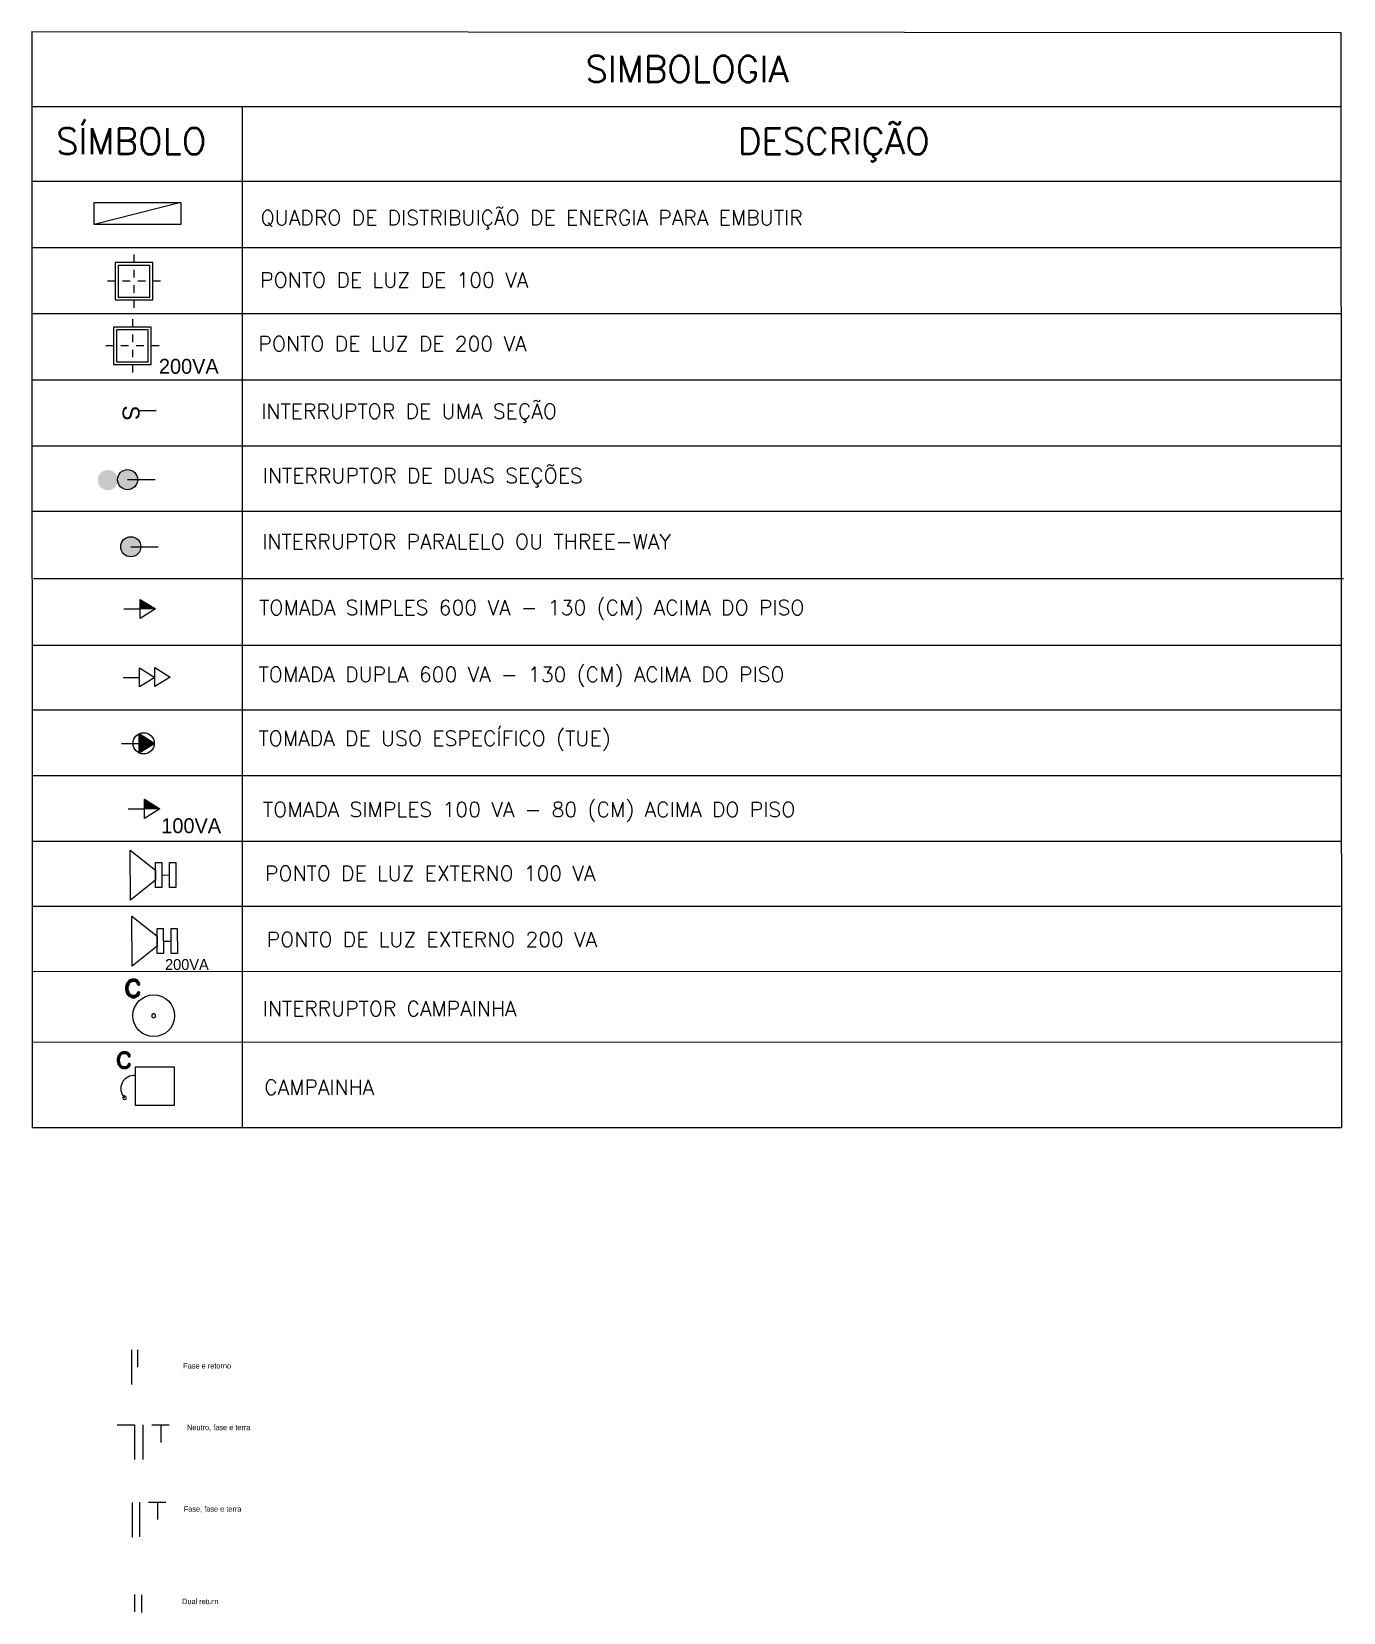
# Model space of a CAD drawing. Header units: metres. Extents: x 37 to 147, y -14 to 160.
# Drawn here: x 74.02 to 91.23, y -9.99 to 10.75 of the extents above; entities that cross this region are included whole.
import ezdxf
from ezdxf.enums import TextEntityAlignment as Align

# ---------------------------------------------------------------- set-up
doc = ezdxf.new("R2010")
doc.units = ezdxf.units.M
doc.linetypes.add('DASHDOT', pattern=[1, 0.5, -0.25, 0, -0.25])
for name, color, linetype in [('05', 5, 'Continuous'), ('08', 8, 'Continuous'), ('EE-INTERRUPTOR', 2, 'Continuous'), ('ELETRICA', 2, 'Continuous'), ('ILUMINAÇÃO', 3, 'Continuous'), ('SIMBOLO', 2, 'Continuous')]:
    doc.layers.add(name, color=color, linetype=linetype)
for name, color, linetype, lineweight in [('A-AREA-IDEN', 2, 'Continuous', 9), ('AL2', 2, 'Continuous', 20), ('AL3', 3, 'Continuous', 30), ('AR80', 2, 'Continuous', 20)]:
    doc.layers.add(name, color=color, linetype=linetype, lineweight=lineweight)
doc.styles.add('R140', font='simplex.shx', dxfattribs={"height": 3.5})
doc.styles.add('R80', font='simplex.shx', dxfattribs={"height": 2})
doc.styles.add('ROMAND', font='Romand', dxfattribs={"height": 0.3})

msp = doc.modelspace()

# ---------------------------------------------------------------- texts
at = {"layer": 'A-AREA-IDEN', "attachment_point": 1}
for s, width, gutter_width, insert, char_height in [('200VA', 0.46211, 0.976, (75.694, 6.455), 0.1952), ('100VA', 0.46211, 0.976, (75.725, 0.429), 0.1952), ('200VA', 0.33815, 0.714, (75.774, -1.418), 0.1428)]:
    msp.add_mtext_dynamic_manual_height_columns(s, width=width, gutter_width=gutter_width, heights=[0], dxfattribs=dict(at, insert=insert, char_height=char_height))
at = {"layer": 'A-AREA-IDEN', "color": 7, "true_color": 0xffffff, "char_height": 0.07225, "attachment_point": 1}
for s, insert in [('Fase e retorno', (76.012, -6.716)), ('Neutro, fase e terra', (76.062, -7.525)), ('Fase, fase e terra', (76.019, -8.595)), ('Dual return', (75.998, -9.807))]:
    msp.add_mtext_dynamic_manual_height_columns(s, width=2.2461, gutter_width=0.361, heights=[0], dxfattribs=dict(at, insert=insert))
at = {"layer": 'AR80', "style": 'R140'}
msp.add_text('SIMBOLOGIA', height=0.3436, dxfattribs=at).set_placement((82.62, 10.257), align=Align.MIDDLE_CENTER)
at = {"layer": 'AR80'}
for s, height, style, p in [('SÍMBOLO', 0.3436, 'R140', (74.344, 9.139)), ('DESCRIÇÃO', 0.3436, 'R140', (83.288, 9.139)), ('PONTO DE LUZ EXTERNO 100 VA', 0.19555, 'R80', (77.086, -0.392)), ('PONTO DE LUZ EXTERNO 200 VA', 0.19555, 'R80', (77.108, -1.259)), ('INTERRUPTOR CAMPAINHA', 0.19555, 'R80', (77.056, -2.166)), ('CAMPAINHA', 0.1955, 'R80', (77.075, -3.197))]:
    msp.add_text(s, height=height, dxfattribs=dict(at, style=style)).set_placement(p)
at = {"layer": 'AR80', "char_height": 0.19637, "attachment_point": 4, "style": 'R80'}
for s, insert, width in [('QUADRO DE DISTRIBUIÇÃO DE ENERGIA PARA EMBUTIR', (77.027, 8.278), 8.71148), ('PONTO DE LUZ DE 100 VA', (77.021, 7.489), 14.33551), ('PONTO DE LUZ DE 200 VA', (76.999, 6.653), 14.33551), ('INTERRUPTOR DE UMA SEÇÃO', (77.035, 5.741), 14.33551), ('INTERRUPTOR DE DUAS SEÇÕES', (77.055, 4.896), 14.33551), ('INTERRUPTOR PARALELO OU THREE-WAY', (77.049, 4.059), 14.33551), ('TOMADA SIMPLES 600 VA - 130 (CM) ACIMA DO PISO', (77.008, 3.161), 14.33551), ('TOMADA DUPLA 600 VA - 130 (CM) ACIMA DO PISO', (77, 2.283), 14.33551), ('TOMADA DE USO ESPECÍFICO (TUE)', (76.999, 1.445), 14.33551), ('TOMADA SIMPLES 100 VA - 80 (CM) ACIMA DO PISO\\P ', (77.057, 0.348), 13.6812)]:
    msp.add_mtext(s, dxfattribs=dict(at, insert=insert, width=width))
at = {"layer": 'EE-INTERRUPTOR', "ltscale": 63}
msp.add_text('S', height=0.221, rotation=270, dxfattribs=at).set_placement((75.217, 5.845))
at = {"layer": 'ELETRICA', "style": 'ROMAND'}
for height, p in [(0.343, (75.22, -1.917)), (0.315, (75.114, -2.849))]:
    msp.add_text('c', height=height, dxfattribs=at).set_placement(p)

# ---------------------------------------------------------------- blocks, each defined once
blk = doc.blocks.new('A$C2d1ab4d6')
for points in [[(27.3, 157.9), (27.3, 27.3), (157.9, 27.3), (157.9, 157.9)], [(37.3, 147.9), (37.3, 37.3), (147.9, 37.3), (147.9, 147.9)]]:
    blk.add_lwpolyline(points, close=True)
at = {"layer": '08', "linetype": 'DASHDOT'}
for p, q in [((92.6, 185.3), (92.6, 0)), ((185.3, 92.6), (0, 92.6))]:
    blk.add_line(p, q, dxfattribs=at)
blk = doc.blocks.new('A$C5A796328')
at = {"ltscale": 50}
h = blk.add_hatch(color=2, dxfattribs=at)
h.dxf.hatch_style = 1
h.paths.add_polyline_path([(15.6, 18.2), (15.6, 9.1), (30.2, 9.1)])
at = {"color": 2, "ltscale": 63}
for p, q in [((15.6, 0), (15.6, 18.2)), ((15.6, 18.2), (30.2, 9.1)), ((0, 9.1), (15.6, 9.1)), ((30.2, 9.1), (15.6, 0)), ((30.2, 9.1), (15.6, 9.1))]:
    blk.add_line(p, q, dxfattribs=at)
blk = doc.blocks.new('A$C51054501')
at = {"layer": 'AL3', "ltscale": 2}
h = blk.add_hatch(color=2, dxfattribs=at)
h.dxf.hatch_style = 1
h.paths.add_polyline_path([(21.9, 7), (11.7, 13.5), (11.7, 0.8)])
at = {"layer": 'AL3', "color": 2, "ltscale": 2}
for p, q in [((21.9, 7), (11.7, 13.5)), ((11.7, 0.8), (21.9, 7))]:
    blk.add_line(p, q, dxfattribs=at)
at = {"layer": 'SIMBOLO', "color": 2, "ltscale": 63}
for p, q in [((11.7, 0.8), (11.7, 13.5)), ((0, 7), (10, 7)), ((8.4, 7), (11.7, 7))]:
    blk.add_line(p, q, dxfattribs=at)
at = {"layer": 'SIMBOLO', "color": 1}
blk.add_circle((14.8, 7.1), 7.11, dxfattribs=at)
blk = doc.blocks.new('poste bicicross 1')
at = {"layer": 'ILUMINAÇÃO'}
blk.add_line((-0.057, 1.76), (-0.057, 1.452), dxfattribs=at)
for points in [[(-0.257, 2.012), (-1.057, 3.012), (0.943, 3.012), (0.143, 2.012)], [(-0.557, 2.012), (0.443, 2.012), (0.443, 1.76), (-0.557, 1.76)], [(-0.553, 1.452), (0.44, 1.452), (0.44, 1.2), (-0.553, 1.2)]]:
    blk.add_lwpolyline(points, close=True, dxfattribs=at)

# ---------------------------------------------------------------- hatches: boundary and pattern name
h = msp.add_hatch(color=2)
h.dxf.hatch_style = 1
h.paths.add_polyline_path([(74.892, 4.865, 1), (75.156, 4.865, 1)])
h = msp.add_hatch(color=2)
h.dxf.hatch_style = 1
h.paths.add_polyline_path([(75.152, 4.871, 1), (75.415, 4.871, 1)])
at = {"true_color": 0x000000}
h = msp.add_hatch(color=18, dxfattribs=at)
h.dxf.hatch_style = 1
h.paths.add_polyline_path([(75.192, 3.991, 1), (75.456, 3.991, 1)])

# ---------------------------------------------------------------- linework, layer by layer
at = {"color": 2}
for p, q in [((75.283, 4.871), (75.645, 4.871)), ((75.324, 3.991), (75.686, 3.991))]:
    msp.add_line(p, q, dxfattribs=at)
at = {"color": 1, "elevation": 0}
msp.add_lwpolyline([(75.98, 8.505), (75.98, 8.217), (74.845, 8.217), (74.845, 8.505)], close=True, dxfattribs=at)
msp.add_lwpolyline([(75.98, 8.505), (74.845, 8.217)], dxfattribs=at)
at = {"color": 2}
for centre in [(75.283, 4.871), (75.324, 3.991)]:
    msp.add_circle(centre, 0.132, dxfattribs=at)
at = {"layer": 'A-AREA-IDEN'}
for p, q in [((74.027, 10.748), (91.2, 10.736)), ((91.2, 10.736), (91.209, -3.626))]:
    msp.add_line(p, q, dxfattribs=at)
at = {"layer": 'A-AREA-IDEN', "color": 7, "true_color": 0xffffff}
for p, q in [((75.333, -6.544), (75.333, -7)), ((75.413, -6.544), (75.413, -6.772)), ((75.146, -7.528), (75.374, -7.528)), ((75.374, -7.528), (75.374, -7.984)), ((75.483, -7.528), (75.483, -7.984)), ((75.601, -7.528), (75.829, -7.528)), ((75.718, -7.529), (75.718, -7.757)), ((75.342, -8.544), (75.342, -9)), ((75.44, -8.54), (75.44, -8.995)), ((75.558, -8.54), (75.786, -8.54)), ((75.674, -8.54), (75.674, -8.768)), ((75.372, -9.753), (75.372, -9.981)), ((75.465, -9.759), (75.465, -9.987))]:
    msp.add_line(p, q, dxfattribs=at)
at = {"layer": 'AL2', "color": 1, "ltscale": 63}
for p, q in [((75.439, 2.152), (75.439, 2.402)), ((75.439, 2.402), (75.638, 2.277)), ((75.641, 2.156), (75.641, 2.405)), ((75.641, 2.405), (75.84, 2.28)), ((75.225, 2.277), (75.439, 2.277)), ((75.638, 2.277), (75.439, 2.152)), ((75.84, 2.28), (75.641, 2.156))]:
    msp.add_line(p, q, dxfattribs=at)
at = {"layer": 'AR80'}
for p, q in [((74.027, 10.748), (74.029, -3.629)), ((74.027, 9.766), (91.209, 9.766)), ((76.784, 9.766), (76.787, -3.628)), ((74.027, 8.785), (91.209, 8.785)), ((74.027, 7.917), (91.205, 7.917)), ((74.024, 7.05), (91.202, 7.05)), ((74.024, 6.182), (91.202, 6.182)), ((74.024, 6.182), (91.202, 6.182)), ((74.029, 5.316), (91.208, 5.316)), ((74.025, 4.458), (91.204, 4.458)), ((74.048, 3.576), (91.232, 3.575)), ((74.027, 2.7), (91.211, 2.699)), ((74.027, 1.851), (91.205, 1.851)), ((74.027, 0.99), (91.205, 0.99)), ((74.027, 0.129), (91.209, 0.129)), ((74.028, -0.724), (91.207, -0.724)), ((74.028, -1.58), (91.209, -1.577)), ((74.039, -2.506), (91.219, -2.504)), ((74.029, -3.629), (91.209, -3.626))]:
    msp.add_line(p, q, dxfattribs=at)
at = {"layer": 'EE-INTERRUPTOR', "ltscale": 63}
msp.add_line((75.657, 5.774), (75.437, 5.774), dxfattribs=at)
at = {"layer": 'ELETRICA'}
for p, q in [((75.388, -3.337), (75.388, -2.833)), ((75.388, -2.833), (75.892, -2.833)), ((75.892, -2.833), (75.892, -3.337)), ((75.892, -3.337), (75.388, -3.337))]:
    msp.add_line(p, q, dxfattribs=at)
msp.add_circle((75.625, -2.161), 0.274, dxfattribs=at)
for centre, radius, start, end in [((75.625, -2.161), 0.0257, 0, 180), ((75.625, -2.161), 0.0257, 180, 0), ((75.366, -3.117), 0.172, 82.6187, 224.2802), ((75.243, -3.237), 0.0236, 0, 180), ((75.243, -3.237), 0.0236, 180, 0)]:
    msp.add_arc(centre, radius, start, end, dxfattribs=at)

# ---------------------------------------------------------------- block references
at = {"xscale": 0.003766152448563933, "yscale": 0.003766152448563933, "zscale": 0.003766152448563933}
for p in [(75.018, 7.125, 0), (74.997, 6.278, 0)]:
    msp.add_blockref('A$C2d1ab4d6', p, dxfattribs=at)
at = {"layer": '05', "xscale": 0.328254710227008, "yscale": 0.328254710227008, "zscale": 0.328254710227008, "rotation": 90.33632238783719}
for p in [(76.309, -0.293), (76.33, -1.16)]:
    msp.add_blockref('poste bicicross 1', p, dxfattribs=at)
at = {"layer": 'AL2', "color": 1, "ltscale": 50, "xscale": 0.01374293590257194, "yscale": 0.01374293590257194, "zscale": 0.01374293590257194}
for p in [(75.235, 3.05), (75.292, 0.428)]:
    msp.add_blockref('A$C5A796328', p, dxfattribs=at)
at = {"layer": 'AL2', "color": 1, "ltscale": 2, "xscale": 0.01963669291368551, "yscale": 0.01963669291368551, "zscale": 0.01963669291368551}
msp.add_blockref('A$C51054501', (75.203, 1.273), dxfattribs=at)

msp.set_redraw_order([(e.dxf.handle, doc.entitydb.next_handle()) for e in msp.query("TEXT MTEXT ATTDEF DIMENSION ARC_DIMENSION")])  # texts and dimensions are drawn at this point

doc.saveas('drawing.dxf')
